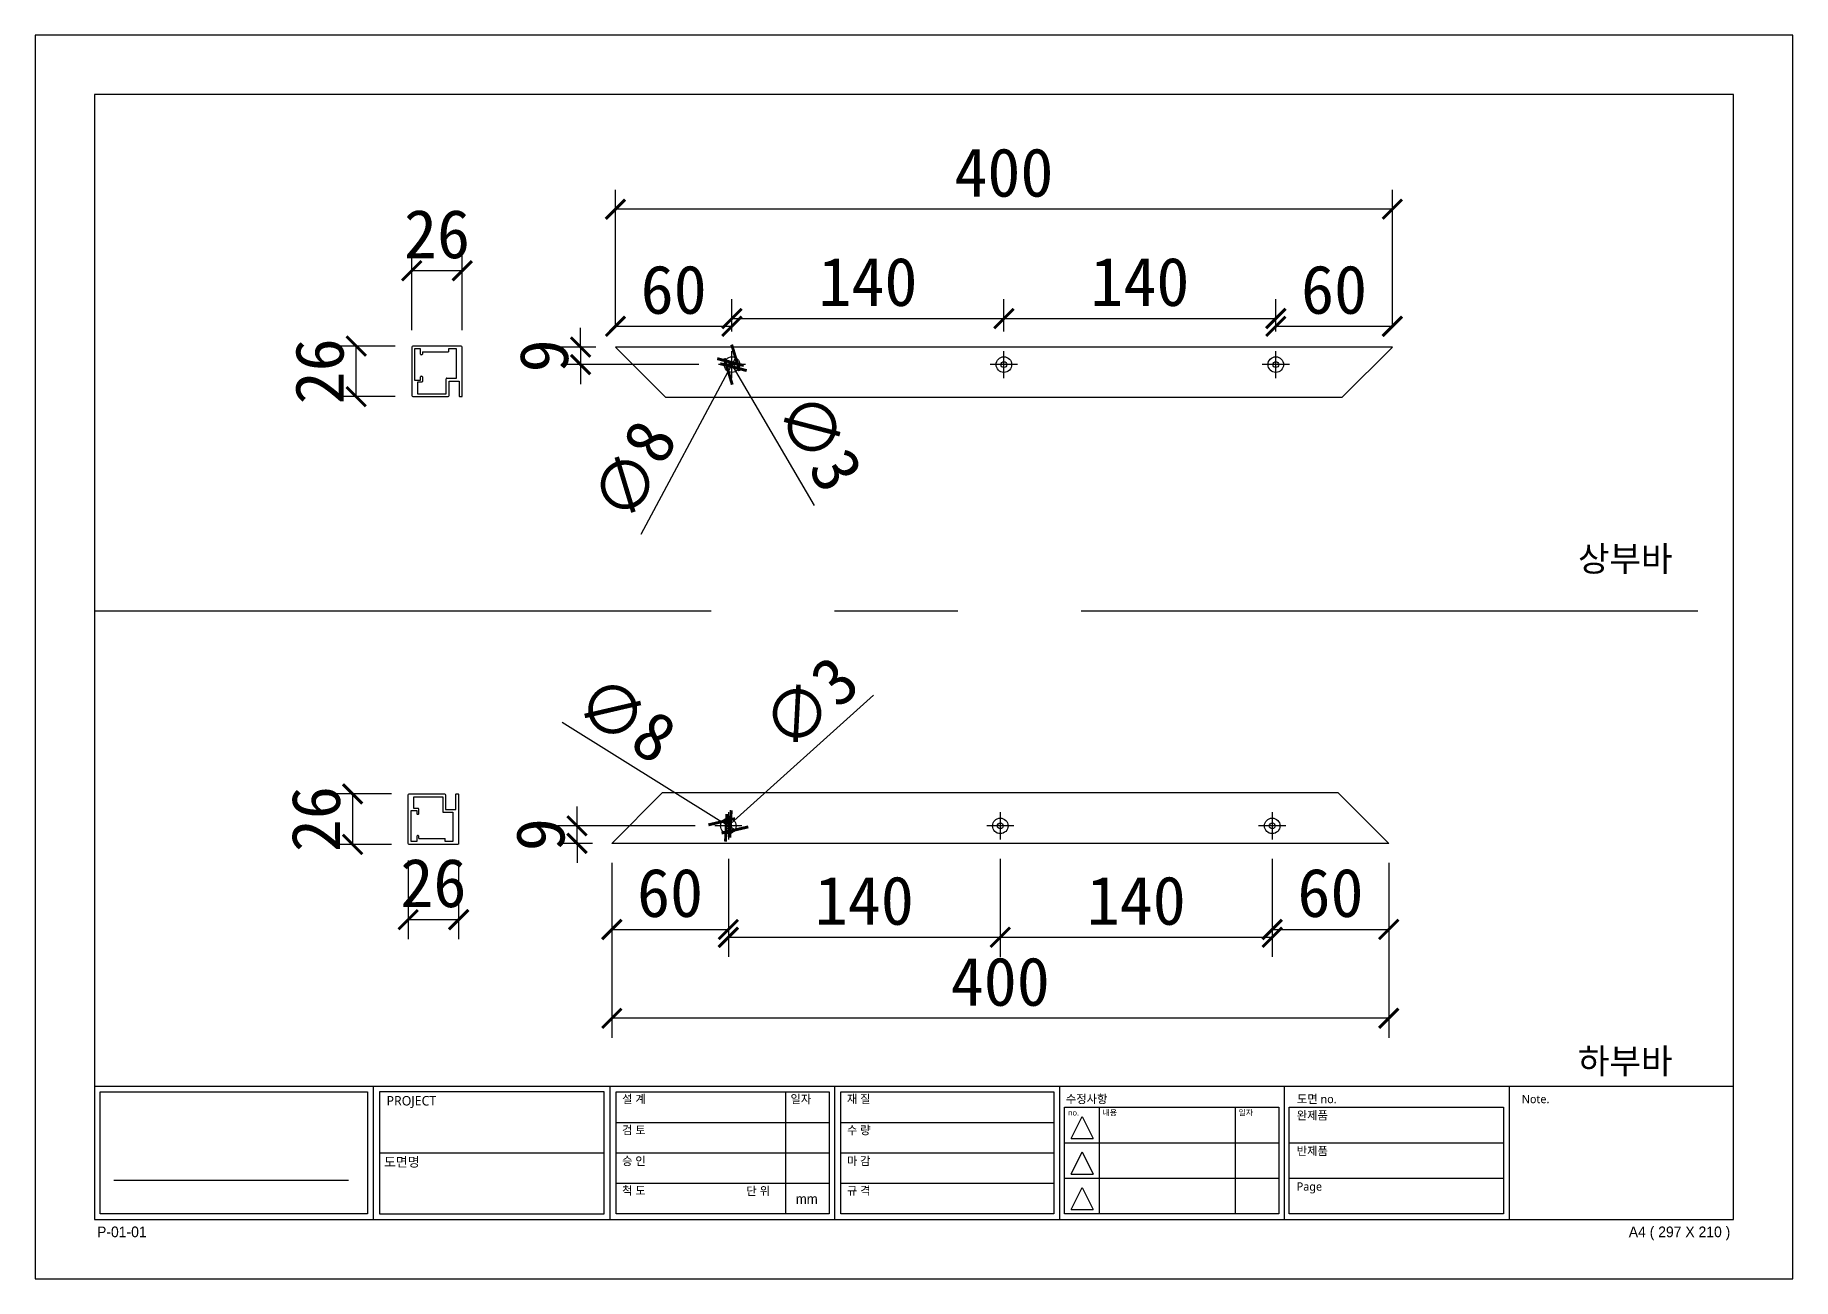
# Model space of a CAD drawing. Header units: millimetres. Extents: x -44117 to 256353, y -2095463 to 65325.
# Drawn here: x -36080 to -35175, y 10261 to 10901 of the extents above; entities that cross this region are included whole.
import ezdxf

# ---------------------------------------------------------------- set-up
doc = ezdxf.new("R2010")
doc.units = ezdxf.units.MM
doc.header["$LTSCALE"] = 10
doc.linetypes.add('CENTER', pattern=[50.8, 31.75, -6.35, 6.35, -6.35])
doc.layers.add('cen', color=1, linetype='CENTER')
doc.layers.add('도면층2', color=3, linetype='CENTER')
doc.styles.add('고딕', font='')
doc.styles.get('고딕').set_extended_font_data('HYgtrE')
doc.dimstyles.new('ISO-25', dxfattribs={"dimtxt": 2.5, "dimasz": 2.5, "dimexe": 1, "dimexo": 1, "dimtad": 1, "dimtxsty": 'Standard', "dimblk": 'ARCHTICK', "dimcen": 2.5, "dimadec": 0, "dimazin": 0, "dimtfac": 1, "dimtmove": 0, "dimatfit": 3, "dimfxl": 0, "dimarcsym": 0})

msp = doc.modelspace()

# ---------------------------------------------------------------- texts
at = {"color": 142, "char_height": 12.9348114, "width": 374.7128821, "attachment_point": 5, "style": '고딕'}
for s, insert in [('{\\fMalgun Gothic|b0|i0|c129|p50;상부바}', (-35261.08143, 10630.92817)), ('{\\fMalgun Gothic|b0|i0|c129|p50;하부바}', (-35261.08143, 10372.41831))]:
    msp.add_mtext(s, dxfattribs=dict(at, insert=insert))

# ---------------------------------------------------------------- blocks, each defined once
blk = doc.blocks.new('A$C2EC13F1B')
at = {"color": 7}
for p, q in [((-3.67, -0.83), (-1.17, 4.17)), ((-1.17, 4.17), (1.33, -0.83))]:
    blk.add_line(p, q, dxfattribs=at)
blk.add_lwpolyline([(-3.67, -0.83), (1.33, -0.83)], dxfattribs=at)
blk = doc.blocks.new('a4 1scale')
at = {"color": 8}
for p, q in [((-15144.83, -4477.05), (-14867.83, -4477.05)), ((-15097.66, -4499.61), (-15097.66, -4477.05)), ((-15057.67, -4499.62), (-15057.67, -4477.06)), ((-15028.06, -4478.06), (-15028.06, -4498.62)), ((-15019.68, -4499.62), (-15019.68, -4477.06)), ((-14981.69, -4499.62), (-14981.69, -4477.06)), ((-14943.7, -4499.62), (-14943.7, -4477.06)), ((-14905.71, -4499.62), (-14905.71, -4477.06)), ((-14980.9, -4480.63), (-14944.7, -4480.63)), ((-14975.07, -4480.63), (-14975.07, -4498.62)), ((-14952.08, -4480.63), (-14952.08, -4498.62)), ((-14942.91, -4480.63), (-14906.71, -4480.63)), ((-15056.67, -4483.2), (-15020.68, -4483.2)), ((-15018.68, -4483.2), (-14982.69, -4483.2)), ((-14980.9, -4486.63), (-14944.7, -4486.63)), ((-14942.91, -4486.63), (-14906.71, -4486.63)), ((-15096.66, -4488.33), (-15058.67, -4488.34)), ((-15056.67, -4488.34), (-15020.68, -4488.34)), ((-15018.68, -4488.34), (-14982.69, -4488.34)), ((-15141.53, -4492.95), (-15101.88, -4492.95)), ((-15056.67, -4493.48), (-15020.68, -4493.48)), ((-15018.68, -4493.48), (-14982.69, -4493.48)), ((-14980.9, -4492.63), (-14944.7, -4492.63)), ((-14942.91, -4492.63), (-14906.71, -4492.63))]:
    blk.add_line(p, q, dxfattribs=at)
for points in [[(-15154.83, -4509.61), (-14857.83, -4509.61), (-14857.83, -4299.61), (-15154.83, -4299.61)], [(-15144.83, -4499.61), (-14867.83, -4499.61), (-14867.83, -4309.61), (-15144.83, -4309.61)]]:
    blk.add_lwpolyline(points, close=True)
for points in [[(-15143.82, -4478.05), (-15098.66, -4478.05), (-15098.66, -4498.61), (-15143.83, -4498.61)], [(-15058.67, -4478.06), (-15096.66, -4478.05), (-15096.66, -4498.61), (-15058.66, -4498.62)], [(-15056.67, -4478.06), (-15020.68, -4478.06), (-15020.68, -4498.62), (-15056.67, -4498.62)], [(-15018.68, -4478.06), (-14982.69, -4478.06), (-14982.69, -4498.62), (-15018.68, -4498.62)]]:
    blk.add_lwpolyline(points, close=True, dxfattribs=at)
for points in [[(-14944.7, -4480.63), (-14944.7, -4498.62), (-14980.9, -4498.62), (-14980.9, -4480.63)], [(-14906.71, -4480.63), (-14906.71, -4498.62), (-14942.91, -4498.62), (-14942.91, -4480.63)]]:
    blk.add_lwpolyline(points, dxfattribs=at)
at = {"color": 8, "xscale": 0.7469071166727064, "yscale": 0.7469071166727064, "zscale": 0.7469071166727064}
for p in [(-14977.06, -4485.3), (-14977.06, -4491.3), (-14977.06, -4497.29)]:
    blk.add_blockref('A$C2EC13F1B', p, dxfattribs=at)
at = {"color": 8, "style": '고딕'}
for s, insert, char_height, width, attachment_point in [('{\\fMalgun Gothic|b0|i0|c129|p50;PROJECT}', (-15095.45, -4478.74), 1.6004, 37.4801, 1), ('{\\fMalgun Gothic|b0|i0|c129|p50;설 계}', (-15055.65, -4478.55), 1.4003, 21.6513, 1), ('{\\fGulim|b0|i0|c129|p50;일자}', (-15027.2, -4478.57), 1.4, 24.7824, 1), ('{\\fMalgun Gothic|b0|i0|c129|p50;재 질}', (-15017.66, -4478.55), 1.4003, 21.6513, 1), ('{\\fMalgun Gothic|b0|i0|c129|p50;수정사항}', (-14980.67, -4478.55), 1.4003, 21.6513, 1), ('{\\fMalgun Gothic|b0|i0|c129|p50;도면 no.}', (-14941.63, -4478.55), 1.4003, 21.6513, 1), ('{\\fMalgun Gothic|b0|i0|c129|p50;Note.}', (-14903.64, -4478.55), 1.4003, 21.6513, 1), ('{\\fMalgun Gothic|b0|i0|c129|p50;no.}', (-14980.32, -4481.07), 0.96, 25.9815, 1), ('{\\fMalgun Gothic|b0|i0|c129|p50;내용}', (-14974.49, -4481.07), 0.96, 25.9815, 1), ('{\\fMalgun Gothic|b0|i0|c129|p50;일자}', (-14951.5, -4481.07), 0.96, 25.9815, 1), ('{\\fGulim|b0|i0|c129|p50;완\\fMalgun Gothic|b0|i0|c129|p50;제품}', (-14941.66, -4481.32), 1.4003, 21.6513, 1), ('{\\fMalgun Gothic|b0|i0|c129|p50;검 토}', (-15055.65, -4483.82), 1.4003, 21.6513, 1), ('{\\fMalgun Gothic|b0|i0|c129|p50;수 량}', (-15017.66, -4483.82), 1.4003, 21.6513, 1), ('{\\fMalgun Gothic|b0|i0|c129|p50;반제품}', (-14941.66, -4487.32), 1.4003, 21.6513, 1), ('{\\fMalgun Gothic|b0|i0|c129|p50;도면명}', (-15095.89, -4489.07), 1.6004, 37.4801, 1), ('{\\fMalgun Gothic|b0|i0|c129|p50;승 인}', (-15055.65, -4489.02), 1.4003, 21.6513, 1), ('{\\fMalgun Gothic|b0|i0|c129|p50;마 감}', (-15017.66, -4489.02), 1.4003, 21.6513, 1), ('{\\fMalgun Gothic|b0|i0|c129|p50;Page}', (-14941.66, -4493.32), 1.4003, 21.6513, 1), ('{\\fMalgun Gothic|b0|i0|c129|p50;척 도 }', (-15055.65, -4494.02), 1.4003, 21.6513, 1), ('{\\fGulim|b0|i0|c129|p50;단 위}', (-15034.68, -4494.09), 1.4003, 21.6513, 1), ('mm', (-15024.45, -4496.13), 1.7, 15.2516, 5), ('{\\fMalgun Gothic|b0|i0|c129|p50;규 격 }', (-15017.66, -4494.02), 1.4003, 21.6513, 1), ('{\\C8;P-01-01}', (-15144.37, -4500.78), 1.8004, 27.0059, 1), ('{\\C8;A4 ( 297 X 210 )}', (-14868.4, -4500.78), 1.8004, 27.0059, 3)]:
    blk.add_mtext(s, dxfattribs=dict(at, insert=insert, char_height=char_height, width=width, attachment_point=attachment_point))
blk = doc.blocks.new('_ArchTick')
at = {"color": 0, "linetype": 'ByBlock', "const_width": 0.15}
blk.add_lwpolyline([(-0.5, -0.5), (0.5, 0.5)], dxfattribs=at)
blk = doc.blocks.new('*D176')
at = {"color": 0, "lineweight": -2}
for p, q in [((-35780.98, 10750.47), (-35780.98, 10821.42)), ((-35380.98, 10750.47), (-35380.98, 10821.42)), ((-35380.98, 10811.42), (-35780.98, 10811.42))]:
    blk.add_line(p, q, dxfattribs=at)
at = {"layer": 'Defpoints', "color": 0}
for p in [(-35780.98, 10811.42), (-35780.98, 10740.47), (-35380.98, 10740.47)]:
    blk.add_point(p, dxfattribs=at)
at = {"color": 0, "lineweight": -2, "xscale": 10, "yscale": 10, "zscale": 10, "rotation": 180}
blk.add_blockref('_ArchTick', (-35780.98, 10811.42), dxfattribs=at)
at = {"color": 0, "lineweight": -2, "xscale": 10, "yscale": 10, "zscale": 10}
blk.add_blockref('_ArchTick', (-35380.98, 10811.42), dxfattribs=at)
at = {"color": 0, "insert": (-35580.98, 10830.17), "char_height": 25, "attachment_point": 5}
blk.add_mtext('400', dxfattribs=at)
blk = doc.blocks.new('_None')
blk = doc.blocks.new('*D177')
at = {"color": 0, "lineweight": -2}
for p, q in [((-35885.84, 10749.22), (-35885.84, 10789.74)), ((-35859.84, 10749.22), (-35859.84, 10789.74)), ((-35859.84, 10779.74), (-35885.84, 10779.74))]:
    blk.add_line(p, q, dxfattribs=at)
at = {"layer": 'Defpoints', "color": 0}
for p in [(-35885.84, 10779.74), (-35885.84, 10739.22), (-35859.84, 10739.22)]:
    blk.add_point(p, dxfattribs=at)
at = {"color": 0, "lineweight": -2, "xscale": 10, "yscale": 10, "zscale": 10, "rotation": 180}
blk.add_blockref('_ArchTick', (-35885.84, 10779.74), dxfattribs=at)
at = {"color": 0, "lineweight": -2, "xscale": 10, "yscale": 10, "zscale": 10}
blk.add_blockref('_ArchTick', (-35859.84, 10779.74), dxfattribs=at)
at = {"color": 0, "insert": (-35872.84, 10798.49), "char_height": 25, "attachment_point": 5}
blk.add_mtext('26', dxfattribs=at)
blk = doc.blocks.new('*D178')
at = {"color": 0, "lineweight": -2}
for p, q in [((-35894.34, 10741), (-35924.45, 10741)), ((-35914.45, 10715), (-35914.45, 10741)), ((-35894.34, 10715), (-35924.45, 10715))]:
    blk.add_line(p, q, dxfattribs=at)
at = {"layer": 'Defpoints', "color": 0}
for p in [(-35914.45, 10741), (-35884.34, 10741), (-35884.34, 10715)]:
    blk.add_point(p, dxfattribs=at)
at = {"color": 0, "lineweight": -2, "xscale": 10, "yscale": 10, "zscale": 10}
for p, rotation in [((-35914.45, 10741), 90), ((-35914.45, 10715), 270)]:
    blk.add_blockref('_ArchTick', p, dxfattribs=dict(at, rotation=rotation))
at = {"color": 0, "insert": (-35933.2, 10728), "char_height": 25, "attachment_point": 5, "rotation": 90}
blk.add_mtext('26', dxfattribs=at)
blk = doc.blocks.new('*D179')
at = {"color": 0, "lineweight": -2}
for p, q in [((-35780.98, 10750.47), (-35780.98, 10761.17)), ((-35720.98, 10748.47), (-35720.98, 10761.17)), ((-35780.98, 10751.17), (-35720.98, 10751.17))]:
    blk.add_line(p, q, dxfattribs=at)
at = {"layer": 'Defpoints', "color": 0}
for p in [(-35720.98, 10751.17), (-35780.98, 10740.47), (-35720.98, 10738.47)]:
    blk.add_point(p, dxfattribs=at)
at = {"color": 0, "lineweight": -2, "xscale": 10, "yscale": 10, "zscale": 10, "rotation": 180}
blk.add_blockref('_ArchTick', (-35780.98, 10751.17), dxfattribs=at)
at = {"color": 0, "lineweight": -2, "xscale": 10, "yscale": 10, "zscale": 10}
blk.add_blockref('_ArchTick', (-35720.98, 10751.17), dxfattribs=at)
at = {"color": 0, "insert": (-35750.98, 10769.92), "char_height": 25, "attachment_point": 5}
blk.add_mtext('60', dxfattribs=at)
blk = doc.blocks.new('*D180')
at = {"color": 0, "lineweight": -2}
for p, q in [((-35720.98, 10748.47), (-35720.98, 10765.17)), ((-35580.98, 10748.47), (-35580.98, 10765.17)), ((-35720.98, 10755.17), (-35580.98, 10755.17))]:
    blk.add_line(p, q, dxfattribs=at)
at = {"layer": 'Defpoints', "color": 0}
for p in [(-35580.98, 10755.17), (-35720.98, 10738.47), (-35580.98, 10738.47)]:
    blk.add_point(p, dxfattribs=at)
at = {"color": 0, "lineweight": -2, "xscale": 10, "yscale": 10, "zscale": 10, "rotation": 180}
blk.add_blockref('_ArchTick', (-35720.98, 10755.17), dxfattribs=at)
at = {"color": 0, "lineweight": -2, "xscale": 10, "yscale": 10, "zscale": 10}
blk.add_blockref('_ArchTick', (-35580.98, 10755.17), dxfattribs=at)
at = {"color": 0, "insert": (-35650.98, 10773.92), "char_height": 25, "attachment_point": 5}
blk.add_mtext('140', dxfattribs=at)
blk = doc.blocks.new('*D181')
at = {"color": 0, "lineweight": -2}
for p, q in [((-35580.98, 10748.47), (-35580.98, 10765.17)), ((-35440.98, 10748.47), (-35440.98, 10765.17)), ((-35580.98, 10755.17), (-35440.98, 10755.17))]:
    blk.add_line(p, q, dxfattribs=at)
at = {"layer": 'Defpoints', "color": 0}
for p in [(-35440.98, 10755.17), (-35580.98, 10738.47), (-35440.98, 10738.47)]:
    blk.add_point(p, dxfattribs=at)
at = {"color": 0, "lineweight": -2, "xscale": 10, "yscale": 10, "zscale": 10, "rotation": 180}
blk.add_blockref('_ArchTick', (-35580.98, 10755.17), dxfattribs=at)
at = {"color": 0, "lineweight": -2, "xscale": 10, "yscale": 10, "zscale": 10}
blk.add_blockref('_ArchTick', (-35440.98, 10755.17), dxfattribs=at)
at = {"color": 0, "insert": (-35510.98, 10773.92), "char_height": 25, "attachment_point": 5}
blk.add_mtext('140', dxfattribs=at)
blk = doc.blocks.new('*D182')
at = {"color": 0, "lineweight": -2}
for p, q in [((-35440.98, 10748.47), (-35440.98, 10761.17)), ((-35380.98, 10750.47), (-35380.98, 10761.17)), ((-35440.98, 10751.17), (-35380.98, 10751.17))]:
    blk.add_line(p, q, dxfattribs=at)
at = {"layer": 'Defpoints', "color": 0}
for p in [(-35380.98, 10751.17), (-35440.98, 10738.47), (-35380.98, 10740.47)]:
    blk.add_point(p, dxfattribs=at)
at = {"color": 0, "lineweight": -2, "xscale": 10, "yscale": 10, "zscale": 10, "rotation": 180}
blk.add_blockref('_ArchTick', (-35440.98, 10751.17), dxfattribs=at)
at = {"color": 0, "lineweight": -2, "xscale": 10, "yscale": 10, "zscale": 10}
blk.add_blockref('_ArchTick', (-35380.98, 10751.17), dxfattribs=at)
at = {"color": 0, "insert": (-35410.98, 10769.92), "char_height": 25, "attachment_point": 5}
blk.add_mtext('60', dxfattribs=at)
blk = doc.blocks.new('*D183')
at = {"color": 0, "lineweight": -2}
for p, q in [((-35798.9, 10740.47), (-35798.9, 10750.47)), ((-35790.98, 10740.47), (-35808.9, 10740.47)), ((-35798.9, 10740.47), (-35798.9, 10731.47)), ((-35737.98, 10731.47), (-35808.9, 10731.47)), ((-35798.9, 10731.47), (-35798.9, 10721.47))]:
    blk.add_line(p, q, dxfattribs=at)
at = {"layer": 'Defpoints', "color": 0}
for p in [(-35780.98, 10740.47), (-35798.9, 10731.47), (-35727.98, 10731.47)]:
    blk.add_point(p, dxfattribs=at)
at = {"color": 0, "lineweight": -2, "xscale": 10, "yscale": 10, "zscale": 10}
for p, rotation in [((-35798.9, 10740.47), 270), ((-35798.9, 10731.47), 90)]:
    blk.add_blockref('_ArchTick', p, dxfattribs=dict(at, rotation=rotation))
at = {"color": 0, "insert": (-35817.65, 10735.97), "char_height": 25, "attachment_point": 5, "rotation": 90}
blk.add_mtext('9', dxfattribs=at)
blk = doc.blocks.new('*D184')
at = {"color": 0, "lineweight": -2}
for p, q in [((-35719.09, 10734.99), (-35722.87, 10727.94)), ((-35719.09, 10734.99), (-35719.09, 10734.99)), ((-35767.69, 10644.19), (-35722.87, 10727.94))]:
    blk.add_line(p, q, dxfattribs=at)
at = {"layer": 'Defpoints', "color": 0}
for p in [(-35719.09, 10734.99), (-35722.87, 10727.94)]:
    blk.add_point(p, dxfattribs=at)
at = {"color": 0, "lineweight": -2, "xscale": 10, "yscale": 10, "zscale": 10}
for p, rotation in [((-35719.09, 10734.99), 241.8445667995987), ((-35722.87, 10727.94), 61.84456679959874)]:
    blk.add_blockref('_ArchTick', p, dxfattribs=dict(at, rotation=rotation))
at = {"color": 0, "insert": (-35771.44, 10676.92), "char_height": 25, "attachment_point": 5, "rotation": 61.84457}
blk.add_mtext('∅8', dxfattribs=at)
blk = doc.blocks.new('*D185')
at = {"color": 0, "lineweight": -2}
for p, q in [((-35721.74, 10732.76), (-35721.74, 10732.76)), ((-35721.74, 10732.76), (-35720.22, 10730.17)), ((-35678.43, 10658.9), (-35720.22, 10730.17))]:
    blk.add_line(p, q, dxfattribs=at)
at = {"layer": 'Defpoints', "color": 0}
for p in [(-35721.74, 10732.76), (-35720.22, 10730.17)]:
    blk.add_point(p, dxfattribs=at)
at = {"color": 0, "lineweight": -2, "xscale": 10, "yscale": 10, "zscale": 10}
for p, rotation in [((-35721.74, 10732.76), 300.3873652411365), ((-35720.22, 10730.17), 120.3873652411364)]:
    blk.add_blockref('_ArchTick', p, dxfattribs=dict(at, rotation=rotation))
at = {"color": 0, "insert": (-35675.95, 10691.75), "char_height": 25, "attachment_point": 5, "rotation": 300.38737}
blk.add_mtext('∅3', dxfattribs=at)
blk = doc.blocks.new('*D186')
at = {"color": 0, "lineweight": -2}
for p, q in [((-35782.84, 10475.15), (-35782.84, 10385.15)), ((-35382.84, 10475.15), (-35382.84, 10385.15)), ((-35382.84, 10395.15), (-35782.84, 10395.15))]:
    blk.add_line(p, q, dxfattribs=at)
at = {"layer": 'Defpoints', "color": 0}
for p in [(-35782.84, 10485.15), (-35382.84, 10485.15), (-35782.84, 10395.15)]:
    blk.add_point(p, dxfattribs=at)
at = {"color": 0, "lineweight": -2, "xscale": 10, "yscale": 10, "zscale": 10, "rotation": 180}
blk.add_blockref('_ArchTick', (-35782.84, 10395.15), dxfattribs=at)
at = {"color": 0, "lineweight": -2, "xscale": 10, "yscale": 10, "zscale": 10}
blk.add_blockref('_ArchTick', (-35382.84, 10395.15), dxfattribs=at)
at = {"color": 0, "insert": (-35582.84, 10413.9), "char_height": 25, "attachment_point": 5}
blk.add_mtext('400', dxfattribs=at)
blk = doc.blocks.new('*D187')
at = {"color": 0, "lineweight": -2}
for p, q in [((-35887.7, 10476.39), (-35887.7, 10435.88)), ((-35861.7, 10476.39), (-35861.7, 10435.88)), ((-35861.7, 10445.88), (-35887.7, 10445.88))]:
    blk.add_line(p, q, dxfattribs=at)
at = {"layer": 'Defpoints', "color": 0}
for p in [(-35887.7, 10486.39), (-35861.7, 10486.39), (-35887.7, 10445.88)]:
    blk.add_point(p, dxfattribs=at)
at = {"color": 0, "lineweight": -2, "xscale": 10, "yscale": 10, "zscale": 10, "rotation": 180}
blk.add_blockref('_ArchTick', (-35887.7, 10445.88), dxfattribs=at)
at = {"color": 0, "lineweight": -2, "xscale": 10, "yscale": 10, "zscale": 10}
blk.add_blockref('_ArchTick', (-35861.7, 10445.88), dxfattribs=at)
at = {"color": 0, "insert": (-35874.7, 10464.63), "char_height": 25, "attachment_point": 5}
blk.add_mtext('26', dxfattribs=at)
blk = doc.blocks.new('*D188')
at = {"color": 0, "lineweight": -2}
for p, q in [((-35896.2, 10510.62), (-35926.3, 10510.62)), ((-35916.3, 10510.62), (-35916.3, 10484.62)), ((-35896.2, 10484.62), (-35926.3, 10484.62))]:
    blk.add_line(p, q, dxfattribs=at)
at = {"layer": 'Defpoints', "color": 0}
for p in [(-35886.2, 10510.62), (-35916.3, 10484.62), (-35886.2, 10484.62)]:
    blk.add_point(p, dxfattribs=at)
at = {"color": 0, "lineweight": -2, "xscale": 10, "yscale": 10, "zscale": 10}
for p, rotation in [((-35916.3, 10510.62), 90), ((-35916.3, 10484.62), 270)]:
    blk.add_blockref('_ArchTick', p, dxfattribs=dict(at, rotation=rotation))
at = {"color": 0, "insert": (-35935.05, 10497.62), "char_height": 25, "attachment_point": 5, "rotation": 90}
blk.add_mtext('26', dxfattribs=at)
blk = doc.blocks.new('*D189')
at = {"color": 0, "lineweight": -2}
for p, q in [((-35782.84, 10475.15), (-35782.84, 10430.83)), ((-35722.84, 10477.15), (-35722.84, 10430.83)), ((-35782.84, 10440.83), (-35722.84, 10440.83))]:
    blk.add_line(p, q, dxfattribs=at)
at = {"layer": 'Defpoints', "color": 0}
for p in [(-35782.84, 10485.15), (-35722.84, 10487.15), (-35722.84, 10440.83)]:
    blk.add_point(p, dxfattribs=at)
at = {"color": 0, "lineweight": -2, "xscale": 10, "yscale": 10, "zscale": 10, "rotation": 180}
blk.add_blockref('_ArchTick', (-35782.84, 10440.83), dxfattribs=at)
at = {"color": 0, "lineweight": -2, "xscale": 10, "yscale": 10, "zscale": 10}
blk.add_blockref('_ArchTick', (-35722.84, 10440.83), dxfattribs=at)
at = {"color": 0, "insert": (-35752.84, 10459.58), "char_height": 25, "attachment_point": 5}
blk.add_mtext('60', dxfattribs=at)
blk = doc.blocks.new('*D190')
at = {"color": 0, "lineweight": -2}
for p, q in [((-35722.84, 10477.15), (-35722.84, 10426.83)), ((-35582.84, 10477.15), (-35582.84, 10426.83)), ((-35722.84, 10436.83), (-35582.84, 10436.83))]:
    blk.add_line(p, q, dxfattribs=at)
at = {"layer": 'Defpoints', "color": 0}
for p in [(-35722.84, 10487.15), (-35582.84, 10487.15), (-35582.84, 10436.83)]:
    blk.add_point(p, dxfattribs=at)
at = {"color": 0, "lineweight": -2, "xscale": 10, "yscale": 10, "zscale": 10, "rotation": 180}
blk.add_blockref('_ArchTick', (-35722.84, 10436.83), dxfattribs=at)
at = {"color": 0, "lineweight": -2, "xscale": 10, "yscale": 10, "zscale": 10}
blk.add_blockref('_ArchTick', (-35582.84, 10436.83), dxfattribs=at)
at = {"color": 0, "insert": (-35652.84, 10455.58), "char_height": 25, "attachment_point": 5}
blk.add_mtext('140', dxfattribs=at)
blk = doc.blocks.new('*D191')
at = {"color": 0, "lineweight": -2}
for p, q in [((-35582.84, 10477.15), (-35582.84, 10426.83)), ((-35442.84, 10477.15), (-35442.84, 10426.83)), ((-35582.84, 10436.83), (-35442.84, 10436.83))]:
    blk.add_line(p, q, dxfattribs=at)
at = {"layer": 'Defpoints', "color": 0}
for p in [(-35582.84, 10487.15), (-35442.84, 10487.15), (-35442.84, 10436.83)]:
    blk.add_point(p, dxfattribs=at)
at = {"color": 0, "lineweight": -2, "xscale": 10, "yscale": 10, "zscale": 10, "rotation": 180}
blk.add_blockref('_ArchTick', (-35582.84, 10436.83), dxfattribs=at)
at = {"color": 0, "lineweight": -2, "xscale": 10, "yscale": 10, "zscale": 10}
blk.add_blockref('_ArchTick', (-35442.84, 10436.83), dxfattribs=at)
at = {"color": 0, "insert": (-35512.84, 10455.58), "char_height": 25, "attachment_point": 5}
blk.add_mtext('140', dxfattribs=at)
blk = doc.blocks.new('*D192')
at = {"color": 0, "lineweight": -2}
for p, q in [((-35442.84, 10477.15), (-35442.84, 10430.83)), ((-35382.84, 10475.15), (-35382.84, 10430.83)), ((-35442.84, 10440.83), (-35382.84, 10440.83))]:
    blk.add_line(p, q, dxfattribs=at)
at = {"layer": 'Defpoints', "color": 0}
for p in [(-35442.84, 10487.15), (-35382.84, 10485.15), (-35382.84, 10440.83)]:
    blk.add_point(p, dxfattribs=at)
at = {"color": 0, "lineweight": -2, "xscale": 10, "yscale": 10, "zscale": 10, "rotation": 180}
blk.add_blockref('_ArchTick', (-35442.84, 10440.83), dxfattribs=at)
at = {"color": 0, "lineweight": -2, "xscale": 10, "yscale": 10, "zscale": 10}
blk.add_blockref('_ArchTick', (-35382.84, 10440.83), dxfattribs=at)
at = {"color": 0, "insert": (-35412.84, 10459.58), "char_height": 25, "attachment_point": 5}
blk.add_mtext('60', dxfattribs=at)
blk = doc.blocks.new('*D193')
at = {"color": 0, "lineweight": -2}
for p, q in [((-35800.75, 10494.15), (-35800.75, 10504.15)), ((-35739.84, 10494.15), (-35810.75, 10494.15)), ((-35800.75, 10485.15), (-35800.75, 10494.15)), ((-35792.84, 10485.15), (-35810.75, 10485.15)), ((-35800.75, 10485.15), (-35800.75, 10475.15))]:
    blk.add_line(p, q, dxfattribs=at)
at = {"layer": 'Defpoints', "color": 0}
for p in [(-35800.75, 10494.15), (-35729.84, 10494.15), (-35782.84, 10485.15)]:
    blk.add_point(p, dxfattribs=at)
at = {"color": 0, "lineweight": -2, "xscale": 10, "yscale": 10, "zscale": 10}
for p, rotation in [((-35800.75, 10494.15), 270), ((-35800.75, 10485.15), 90)]:
    blk.add_blockref('_ArchTick', p, dxfattribs=dict(at, rotation=rotation))
at = {"color": 0, "insert": (-35819.5, 10489.65), "char_height": 25, "attachment_point": 5, "rotation": 90}
blk.add_mtext('9', dxfattribs=at)
blk = doc.blocks.new('*D194')
at = {"color": 0, "lineweight": -2}
for p, q in [((-35808.39, 10547.42), (-35726.23, 10496.27)), ((-35719.44, 10492.04), (-35726.23, 10496.27)), ((-35719.44, 10492.04), (-35719.44, 10492.04))]:
    blk.add_line(p, q, dxfattribs=at)
at = {"layer": 'Defpoints', "color": 0}
for p in [(-35726.23, 10496.27), (-35719.44, 10492.04)]:
    blk.add_point(p, dxfattribs=at)
at = {"color": 0, "lineweight": -2, "xscale": 10, "yscale": 10, "zscale": 10}
for p, rotation in [((-35726.23, 10496.27), 328.094023289959), ((-35719.44, 10492.04), 148.094023289959)]:
    blk.add_blockref('_ArchTick', p, dxfattribs=dict(at, rotation=rotation))
at = {"color": 0, "insert": (-35775.49, 10549.02), "char_height": 25, "attachment_point": 5, "rotation": 328.09402}
blk.add_mtext('∅8', dxfattribs=at)
blk = doc.blocks.new('*D195')
at = {"color": 0, "lineweight": -2}
for p, q in [((-35648.05, 10561.48), (-35721.72, 10495.16)), ((-35723.95, 10493.15), (-35721.72, 10495.16)), ((-35723.95, 10493.15), (-35723.95, 10493.15))]:
    blk.add_line(p, q, dxfattribs=at)
at = {"layer": 'Defpoints', "color": 0}
for p in [(-35723.95, 10493.15), (-35721.72, 10495.16)]:
    blk.add_point(p, dxfattribs=at)
at = {"color": 0, "lineweight": -2, "xscale": 10, "yscale": 10, "zscale": 10}
for p, rotation in [((-35723.95, 10493.15), 41.99574796709486), ((-35721.72, 10495.16), 221.9957479670948)]:
    blk.add_blockref('_ArchTick', p, dxfattribs=dict(at, rotation=rotation))
at = {"color": 0, "insert": (-35680.73, 10557.29), "char_height": 25, "attachment_point": 5, "rotation": 41.99575}
blk.add_mtext('∅3', dxfattribs=at)

# ---------------------------------------------------------------- dimensions: what is measured, and where the dimension line sits
for base, p1, p2, override, picture, middle in [((-35780.97841, 10811.42367), (-35380.97841, 10740.46638), (-35780.97841, 10740.46638), {"dimscale": 10, "dimasz": 1, "dimdec": 1, "dimcen": 0, "dimtdec": 1, "dimldrblk": 'None', "dimtfillclr": 100}, '*D176', (-35580.97841, 10830.17367)), ((-35580.97841, 10755.16503), (-35720.97841, 10738.46638), (-35580.97841, 10738.46638), {"dimscale": 10, "dimasz": 1, "dimdec": 1, "dimcen": 0, "dimtdec": 1, "dimtmove": 1, "dimldrblk": 'None', "dimtfillclr": 100}, '*D180', (-35650.97841, 10773.91503)), ((-35440.97841, 10755.16503), (-35580.97841, 10738.46638), (-35440.97841, 10738.46638), {"dimscale": 10, "dimasz": 1, "dimdec": 1, "dimcen": 0, "dimtdec": 1, "dimtmove": 1, "dimldrblk": 'None', "dimtfillclr": 100}, '*D181', (-35510.97841, 10773.91503)), ((-35720.97841, 10751.16503), (-35780.97841, 10740.46638), (-35720.97841, 10738.46638), {"dimscale": 10, "dimasz": 1, "dimdec": 1, "dimcen": 0, "dimtdec": 1, "dimldrblk": 'None', "dimtfillclr": 100}, '*D179', (-35750.97841, 10769.91503)), ((-35380.97841, 10751.16503), (-35440.97841, 10738.46638), (-35380.97841, 10740.46638), {"dimscale": 10, "dimasz": 1, "dimdec": 1, "dimcen": 0, "dimtdec": 1, "dimtmove": 1, "dimldrblk": 'None', "dimtfillclr": 100}, '*D182', (-35410.97841, 10769.91503)), ((-35722.83653, 10440.83282), (-35782.83653, 10485.15292), (-35722.83653, 10487.15292), {"dimscale": 10, "dimasz": 1, "dimdec": 1, "dimcen": 0, "dimtdec": 1, "dimldrblk": 'None', "dimtfillclr": 100}, '*D189', (-35752.83653, 10459.58282)), ((-35782.83653, 10395.14684), (-35382.83653, 10485.15292), (-35782.83653, 10485.15292), {"dimscale": 10, "dimasz": 1, "dimdec": 1, "dimcen": 0, "dimtdec": 1, "dimldrblk": 'None', "dimtfillclr": 100}, '*D186', (-35582.83653, 10413.89684)), ((-35582.83653, 10436.83282), (-35722.83653, 10487.15292), (-35582.83653, 10487.15292), {"dimscale": 10, "dimasz": 1, "dimdec": 1, "dimcen": 0, "dimtdec": 1, "dimtmove": 1, "dimldrblk": 'None', "dimtfillclr": 100}, '*D190', (-35652.83653, 10455.58282)), ((-35442.83653, 10436.83282), (-35582.83653, 10487.15292), (-35442.83653, 10487.15292), {"dimscale": 10, "dimasz": 1, "dimdec": 1, "dimcen": 0, "dimtdec": 1, "dimtmove": 1, "dimldrblk": 'None', "dimtfillclr": 100}, '*D191', (-35512.83653, 10455.58282)), ((-35382.83653, 10440.83282), (-35442.83653, 10487.15292), (-35382.83653, 10485.15292), {"dimscale": 10, "dimasz": 1, "dimdec": 1, "dimcen": 0, "dimtdec": 1, "dimtmove": 1, "dimldrblk": 'None', "dimtfillclr": 100}, '*D192', (-35412.83653, 10459.58282))]:
    dim = msp.add_linear_dim(base=base, p1=p1, p2=p2, dimstyle='ISO-25', override=override)
    dim.commit()
    dim.dimension.update_dxf_attribs({"geometry": picture, "text_midpoint": middle})
for base, p1, p2, picture, middle in [((-35885.83956, 10779.73701), (-35859.83956, 10739.22435), (-35885.83956, 10739.22435), '*D177', (-35872.83956, 10779.73701)), ((-35887.69768, 10445.88229), (-35861.69768, 10486.39495), (-35887.69768, 10486.39495), '*D187', (-35874.69768, 10445.88229))]:
    dim = msp.add_linear_dim(base=base, p1=p1, p2=p2, dimstyle='ISO-25', override={"dimscale": 10, "dimasz": 1, "dimdec": 1, "dimcen": 0, "dimtdec": 1, "dimldrblk": 'None', "dimtfillclr": 100})
    dim.commit()
    dim.dimension.update_dxf_attribs({"geometry": picture, "text_midpoint": middle, "dimtype": 160})
for base, p1, p2, angle, picture, middle in [((-35914.44653, 10741.00005), (-35884.33749, 10715.00005), (-35884.33749, 10741.00005), 90, '*D178', (-35914.44653, 10728.00005)), ((-35798.89576, 10731.46638), (-35780.97841, 10740.46638), (-35727.97841, 10731.46638), 90, '*D183', (-35798.89576, 10735.96638)), ((-35916.30465, 10484.61925), (-35886.19561, 10510.61925), (-35886.19561, 10484.61925), 270, '*D188', (-35916.30465, 10497.61925)), ((-35800.75388, 10494.15292), (-35782.83653, 10485.15292), (-35729.83653, 10494.15292), 270, '*D193', (-35800.75388, 10489.65292))]:
    dim = msp.add_linear_dim(base=base, p1=p1, p2=p2, angle=angle, dimstyle='ISO-25', override={"dimscale": 10, "dimasz": 1, "dimdec": 1, "dimcen": 0, "dimtdec": 1, "dimldrblk": 'None', "dimtfillclr": 100})
    dim.commit()
    dim.dimension.update_dxf_attribs({"geometry": picture, "text_midpoint": middle, "dimtype": 160})
for p1, p2, picture, middle in [((-35719.09095, 10734.99306), (-35722.86587, 10727.9397), '*D184', (-35754.9068, 10668.07184)), ((-35721.73718, 10732.76032), (-35720.21965, 10730.17244), '*D185', (-35692.12567, 10682.26322)), ((-35723.95133, 10493.1493), (-35721.72174, 10495.15653), '*D195', (-35668.18273, 10543.35607)), ((-35719.44087, 10492.03881), (-35726.2322, 10496.26702), '*D194', (-35785.39732, 10533.10263))]:
    dim = msp.add_diameter_dim_2p(p1=p1, p2=p2, dimstyle='ISO-25', override={"dimscale": 10, "dimasz": 1, "dimdec": 1, "dimcen": 0, "dimtdec": 1, "dimldrblk": 'None', "dimtfillclr": 100})
    dim.commit()
    dim.dimension.update_dxf_attribs({"geometry": picture, "text_midpoint": middle, "dimtype": 163})

# ---------------------------------------------------------------- linework, layer by layer
for p, q in [((-35881.33956, 10739.50005), (-35884.33956, 10739.50005)), ((-35884.33956, 10739.50005), (-35884.33956, 10723.50005)), ((-35881.33956, 10736.80005), (-35881.33956, 10739.50005)), ((-35880.63956, 10736.50005), (-35881.03956, 10736.50005)), ((-35880.33956, 10738.00005), (-35880.33956, 10736.80005)), ((-35880.33956, 10738.00005), (-35866.83956, 10738.00005)), ((-35862.83956, 10739.50005), (-35866.83956, 10739.50005)), ((-35866.83956, 10739.50005), (-35866.83956, 10738.00005)), ((-35862.83956, 10724.50005), (-35862.83956, 10739.50005)), ((-35380.97841, 10740.46638), (-35780.97841, 10740.46638)), ((-35754.97841, 10714.46638), (-35780.97841, 10740.46638)), ((-35406.97841, 10714.46638), (-35380.97841, 10740.46638)), ((-35884.33956, 10723.50005), (-35881.33956, 10723.50005)), ((-35881.33956, 10723.50005), (-35881.33956, 10725.20005)), ((-35881.03956, 10725.50005), (-35880.63956, 10725.50005)), ((-35880.33956, 10725.20005), (-35880.33956, 10722.80005)), ((-35868.03956, 10723.00005), (-35868.03956, 10724.20005)), ((-35867.73956, 10724.50005), (-35866.53956, 10724.50005)), ((-35866.53956, 10724.50005), (-35862.83956, 10724.50005)), ((-35866.53956, 10724.50005), (-35866.53956, 10724.50005)), ((-35880.63956, 10722.50005), (-35882.83956, 10722.50005)), ((-35882.83956, 10722.50005), (-35882.83956, 10716.50005)), ((-35882.83956, 10716.50005), (-35868.03956, 10716.50005)), ((-35868.03956, 10716.50005), (-35868.03956, 10723.00005)), ((-35406.97841, 10714.46638), (-35754.97841, 10714.46638)), ((-35884.69768, 10503.11925), (-35884.69768, 10509.11925)), ((-35884.69768, 10509.11925), (-35869.89768, 10509.11925)), ((-35869.89768, 10509.11925), (-35869.89768, 10502.61925)), ((-35756.83653, 10511.15292), (-35782.83653, 10485.15292)), ((-35408.83653, 10511.15292), (-35756.83653, 10511.15292)), ((-35408.83653, 10511.15292), (-35382.83653, 10485.15292)), ((-35886.19768, 10486.11925), (-35886.19768, 10502.11925)), ((-35886.19768, 10502.11925), (-35883.19768, 10502.11925)), ((-35882.49768, 10503.11925), (-35884.69768, 10503.11925)), ((-35883.19768, 10502.11925), (-35883.19768, 10500.41925)), ((-35882.89768, 10500.11925), (-35882.49768, 10500.11925)), ((-35882.19768, 10500.41925), (-35882.19768, 10502.81925)), ((-35869.89768, 10502.61925), (-35869.89768, 10501.41925)), ((-35869.59768, 10501.11925), (-35868.39768, 10501.11925)), ((-35868.39768, 10501.11925), (-35864.69768, 10501.11925)), ((-35868.39768, 10501.11925), (-35868.39768, 10501.11925)), ((-35864.69768, 10501.11925), (-35864.69768, 10486.11925)), ((-35883.19768, 10488.81925), (-35883.19768, 10486.11925)), ((-35882.49768, 10489.11925), (-35882.89768, 10489.11925)), ((-35882.19768, 10487.61925), (-35882.19768, 10488.81925)), ((-35883.19768, 10486.11925), (-35886.19768, 10486.11925)), ((-35882.19768, 10487.61925), (-35868.69768, 10487.61925)), ((-35868.69768, 10486.11925), (-35868.69768, 10487.61925)), ((-35864.69768, 10486.11925), (-35868.69768, 10486.11925)), ((-35382.83653, 10485.15292), (-35782.83653, 10485.15292))]:
    msp.add_line(p, q)
for points in [[(-35861.33969, 10715.30005, 0.414213562), (-35861.03969, 10715.00005), (-35860.13956, 10715.00005, 0.414213562), (-35859.83956, 10715.30005), (-35859.83956, 10740.50005, 0.414213562), (-35860.33956, 10741.00005), (-35885.33956, 10741.00005, 0.414213562), (-35885.83956, 10740.50005), (-35885.83956, 10715.50005, 0.414213562), (-35885.33956, 10715.00005), (-35867.03956, 10715.00005, 0.414213562), (-35866.53956, 10715.50005), (-35866.53956, 10723.00005), (-35861.33956, 10723.00005), (-35861.33956, 10715.30005)], [(-35863.19781, 10510.31925, -0.414213562), (-35862.89781, 10510.61925), (-35861.99768, 10510.61925, -0.414213562), (-35861.69768, 10510.31925), (-35861.69768, 10485.11925, -0.414213562), (-35862.19768, 10484.61925), (-35887.19768, 10484.61925, -0.414213562), (-35887.69768, 10485.11925), (-35887.69768, 10510.11925, -0.414213562), (-35887.19768, 10510.61925), (-35868.89768, 10510.61925, -0.414213562), (-35868.39768, 10510.11925), (-35868.39768, 10502.61925), (-35863.19768, 10502.61925), (-35863.19768, 10510.31925)]]:
    msp.add_lwpolyline(points, format="xyb")
for centre, radius in [((-35720.97841, 10731.46638), 4), ((-35720.97841, 10731.46638), 1.5), ((-35580.97841, 10731.46638), 4), ((-35580.97841, 10731.46638), 1.5), ((-35440.97841, 10731.46638), 4), ((-35440.97841, 10731.46638), 1.5), ((-35722.83653, 10494.15292), 4), ((-35582.83653, 10494.15292), 4), ((-35442.83653, 10494.15292), 4), ((-35722.83653, 10494.15292), 1.5), ((-35582.83653, 10494.15292), 1.5), ((-35442.83653, 10494.15292), 1.5)]:
    msp.add_circle(centre, radius)
for centre, start, end in [((-35881.03956, 10736.80005), 180, 270), ((-35880.63956, 10736.80005), 270, 0), ((-35881.03956, 10725.20005), 90, 180), ((-35880.63956, 10725.20005), 360, 90), ((-35867.73956, 10724.20005), 90, 180), ((-35880.63956, 10722.80005), 270, 0), ((-35882.89768, 10500.41925), 180, 270), ((-35882.49768, 10502.81925), 360, 90), ((-35882.49768, 10500.41925), 270, 0), ((-35869.59768, 10501.41925), 180, 270), ((-35882.89768, 10488.81925), 90, 180), ((-35882.49768, 10488.81925), 360, 90)]:
    msp.add_arc(centre, 0.3, start, end)
at = {"layer": 'cen'}
msp.add_line((-36049.24973, 10604.74756), (-35205.26536, 10604.74756), dxfattribs=at)
at = {"layer": '도면층2'}
for p, q in [((-35720.97841, 10724.46638), (-35720.97841, 10738.46638)), ((-35580.97841, 10724.46638), (-35580.97841, 10738.46638)), ((-35440.97841, 10724.46638), (-35440.97841, 10738.46638)), ((-35713.97841, 10731.46638), (-35727.97841, 10731.46638)), ((-35573.97841, 10731.46638), (-35587.97841, 10731.46638)), ((-35433.97841, 10731.46638), (-35447.97841, 10731.46638)), ((-35722.83653, 10501.15292), (-35722.83653, 10487.15292)), ((-35582.83653, 10501.15292), (-35582.83653, 10487.15292)), ((-35442.83653, 10501.15292), (-35442.83653, 10487.15292)), ((-35715.83653, 10494.15292), (-35729.83653, 10494.15292)), ((-35575.83653, 10494.15292), (-35589.83653, 10494.15292)), ((-35435.83653, 10494.15292), (-35449.83653, 10494.15292))]:
    msp.add_line(p, q, dxfattribs=at)

# ---------------------------------------------------------------- block references
at = {"color": 1, "xscale": 3.046875, "yscale": 3.046875, "zscale": 3.046875}
msp.add_blockref('a4 1scale', (10095.15395, 24001.32611), dxfattribs=at)

msp.set_redraw_order([(e.dxf.handle, doc.entitydb.next_handle()) for e in msp.query("TEXT MTEXT ATTDEF DIMENSION ARC_DIMENSION")])  # texts and dimensions are drawn at this point

doc.saveas('drawing.dxf')
